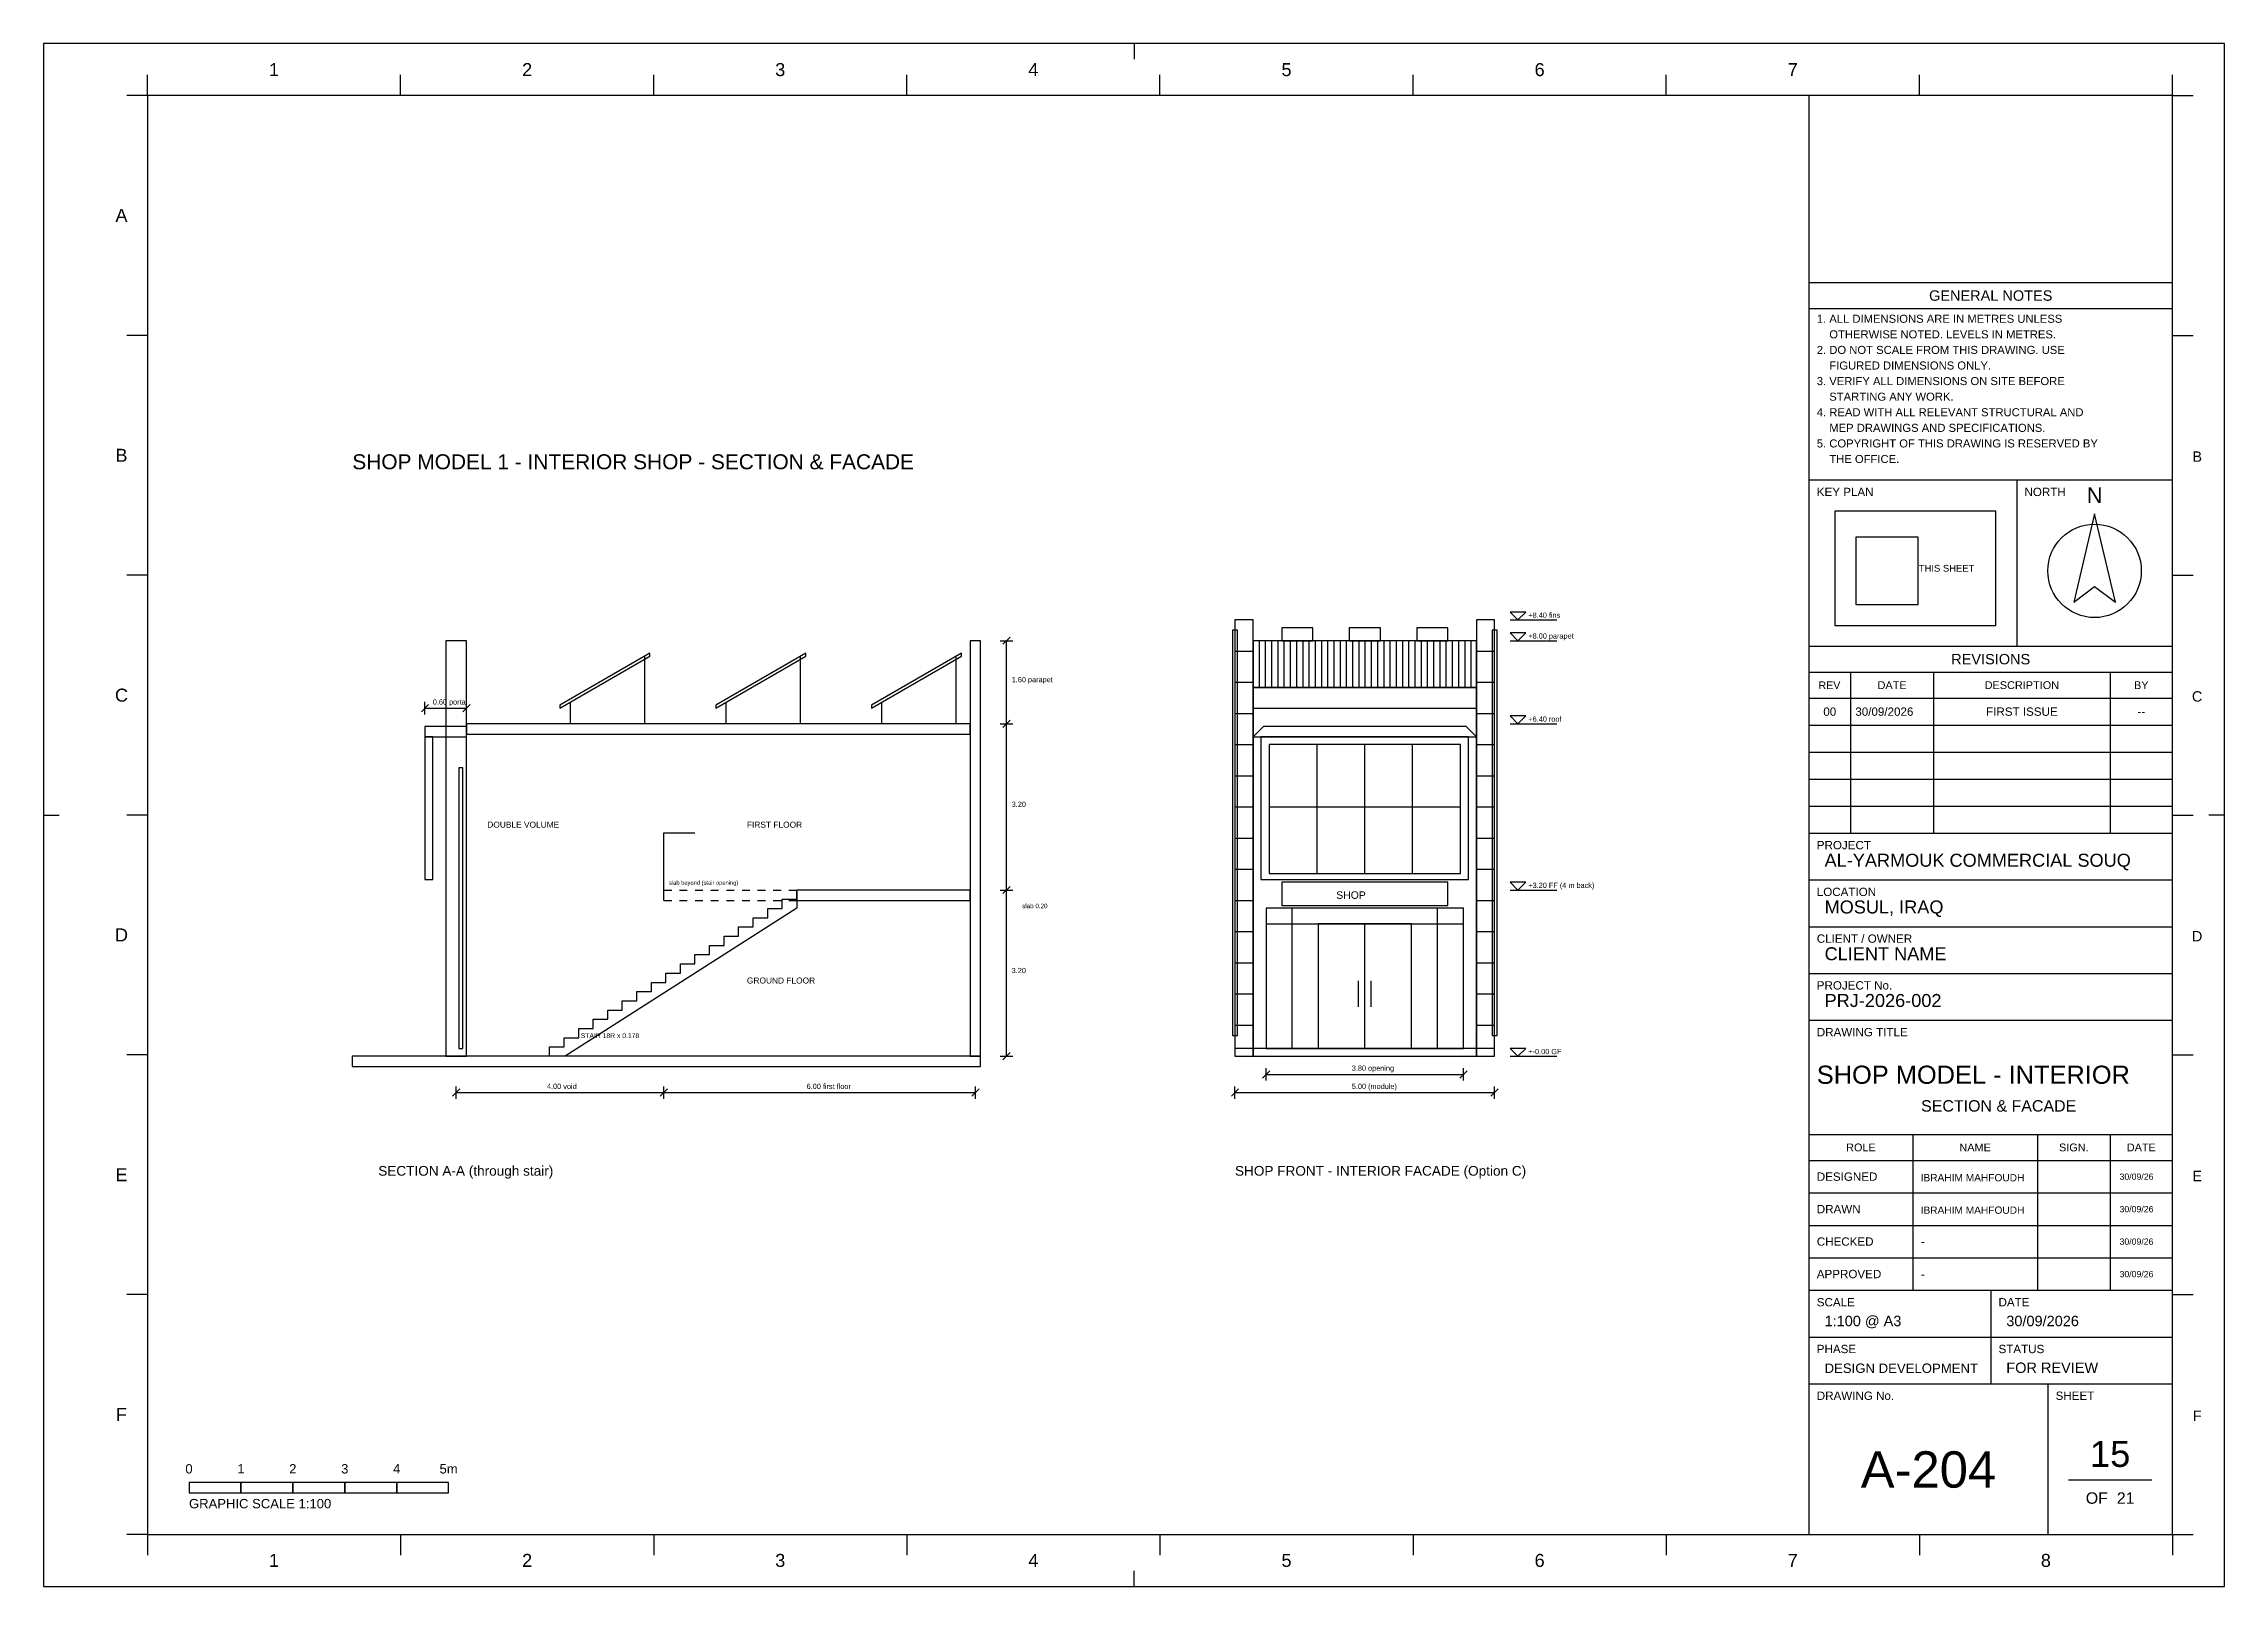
# Model space of a CAD drawing. Header units: metres. Extents: x 0 to 3661, y -5 to 371.
# Drawn here: x 3069 to 3111, y 0 to 29.7 of the extents above; entities that cross this region are included whole.
import ezdxf

# ---------------------------------------------------------------- set-up
doc = ezdxf.new("R2010")
doc.units = ezdxf.units.M
doc.header["$MEASUREMENT"] = 0
for name, color, linetype in [('A3_FRAME', 7, 'Continuous'), ('A3_SHEET', 7, 'Continuous'), ('F-CANOPY', 250, 'Continuous'), ('F-DIM', 8, 'Continuous'), ('F-FRAME', 250, 'Continuous'), ('F-GLASS', 4, 'Continuous'), ('F-JOINT', 252, 'Continuous'), ('F-LIGHT', 2, 'Continuous'), ('F-PV', 5, 'Continuous'), ('F-SIGN', 250, 'Continuous'), ('F-SIGNTXT', 7, 'Continuous'), ('F-SLAB', 9, 'Continuous'), ('F-STAIR', 8, 'Continuous'), ('F-STONE', 41, 'Continuous'), ('F-TEXT', 7, 'Continuous'), ('F-WOOD', 32, 'Continuous'), ('TB_FIELDS', 7, 'Continuous'), ('TB_HEADINGS', 7, 'Continuous'), ('TB_LABELS', 7, 'Continuous'), ('TB_LINES_THICK', 7, 'Continuous'), ('TB_LINES_THIN', 7, 'Continuous'), ('TB_SYMBOLS', 7, 'Continuous'), ('TITLE', 1, 'Continuous')]:
    doc.layers.add(name, color=color, linetype=linetype)
doc.styles.get("Standard").update_dxf_attribs({"font": 'arial.ttf'})

msp = doc.modelspace()

# ---------------------------------------------------------------- texts
at = {"layer": 'F-DIM'}
for s, height, p in [('+8.40 fins', 0.1008, (3097.595, 18.646)), ('+8.00 parapet', 0.1008, (3097.595, 18.246)), ('1.60 parapet', 0.1008, (3087.645, 17.406)), ('0.60 portal', 0.1008, (3076.495, 16.976)), ('+6.40 roof', 0.1008, (3097.595, 16.646)), ('3.20', 0.1008, (3087.645, 15.006)), ('slab beyond (stair opening)', 0.0792, (3081.045, 13.506)), ('+3.20 FF (4 m back)', 0.1008, (3097.595, 13.446)), ('slab 0.20', 0.0864, (3087.845, 13.056)), ('3.20', 0.1008, (3087.645, 11.806)), ('+-0.00 GF', 0.1008, (3097.595, 10.246)), ('4.00 void', 0.1008, (3078.695, 9.576)), ('6.00 first floor', 0.1008, (3083.695, 9.576)), ('3.80 opening', 0.1008, (3094.195, 9.926)), ('5.00 (module)', 0.1008, (3094.195, 9.576))]:
    msp.add_text(s, height=height, dxfattribs=at).set_placement(p)
at = {"layer": 'F-SIGNTXT'}
msp.add_text('SHOP', height=0.144, dxfattribs=at).set_placement((3093.895, 13.236))
at = {"layer": 'F-TEXT'}
for s, height, p in [('DOUBLE VOLUME', 0.1152, (3077.545, 14.606)), ('FIRST FLOOR', 0.1152, (3082.545, 14.606)), ('GROUND FLOOR', 0.1152, (3082.545, 11.606)), ('STAIR 18R x 0.178', 0.0936, (3079.345, 10.556))]:
    msp.add_text(s, height=height, dxfattribs=at).set_placement(p)
at = {"layer": 'TB_FIELDS'}
for s, height, p in [('1. ALL DIMENSIONS ARE IN METRES UNLESS', 0.155, (3103.15, 24.326)), ('    OTHERWISE NOTED. LEVELS IN METRES.', 0.155, (3103.15, 24.026)), ('2. DO NOT SCALE FROM THIS DRAWING. USE', 0.155, (3103.15, 23.726)), ('    FIGURED DIMENSIONS ONLY.', 0.155, (3103.15, 23.426)), ('3. VERIFY ALL DIMENSIONS ON SITE BEFORE', 0.155, (3103.15, 23.126)), ('4. READ WITH ALL RELEVANT STRUCTURAL AND', 0.155, (3103.15, 22.526)), ('    STARTING ANY WORK.', 0.155, (3103.15, 22.826)), ('    MEP DRAWINGS AND SPECIFICATIONS.', 0.155, (3103.15, 22.226)), ('5. COPYRIGHT OF THIS DRAWING IS RESERVED BY', 0.155, (3103.15, 21.926)), ('    THE OFFICE.', 0.155, (3103.15, 21.626)), ('00', 0.16, (3103.276, 16.76)), ('30/09/2026', 0.16, (3103.892, 16.76)), ('FIRST ISSUE', 0.16, (3106.411, 16.76)), ('--', 0.16, (3109.326, 16.76)), ('AL-YARMOUK COMMERCIAL SOUQ', 0.25, (3103.3, 13.854)), ('MOSUL, IRAQ', 0.25, (3103.3, 12.954)), ('CLIENT NAME', 0.25, (3103.3, 12.054)), ('PRJ-2026-002', 0.25, (3103.3, 11.154)), ('SECTION & FACADE', 0.22, (3105.159, 9.14)), ('IBRAHIM MAHFOUDH', 0.1399, (3105.15, 7.798)), ('30/09/26', 0.12, (3108.981, 7.827)), ('IBRAHIM MAHFOUDH', 0.1399, (3105.15, 7.173)), ('30/09/26', 0.12, (3108.981, 7.202)), ('-', 0.18, (3105.15, 6.548)), ('30/09/26', 0.12, (3108.981, 6.577)), ('-', 0.18, (3105.15, 5.923)), ('30/09/26', 0.12, (3108.981, 5.952)), ('1:100 @ A3', 0.2, (3103.3, 5.009)), ('30/09/2026', 0.2, (3106.8, 5.009)), ('DESIGN DEVELOPMENT', 0.1813, (3103.3, 4.109)), ('FOR REVIEW', 0.2, (3106.8, 4.109)), ('OF  21', 0.22, (3108.33, 1.59))]:
    msp.add_text(s, height=height, dxfattribs=at).set_placement(p)
at = {"layer": 'TB_HEADINGS'}
for s, height, p in [('GENERAL NOTES', 0.2, (3105.312, 24.75)), ('REVISIONS', 0.2, (3105.739, 17.75)), ('SHOP MODEL - INTERIOR', 0.35, (3103.15, 9.675)), ('A-204', 0.7, (3103.996, 1.9)), ('15', 0.5, (3108.412, 2.3))]:
    msp.add_text(s, height=height, dxfattribs=at).set_placement(p)
at = {"layer": 'TB_LABELS'}
for s, height, p in [('1', 0.25, (3073.34, 29.075)), ('2', 0.25, (3078.215, 29.075)), ('3', 0.25, (3083.09, 29.075)), ('4', 0.25, (3087.965, 29.075)), ('5', 0.25, (3092.84, 29.075)), ('6', 0.25, (3097.715, 29.075)), ('7', 0.25, (3102.59, 29.075)), ('A', 0.25, (3070.383, 26.267)), ('B', 0.25, (3070.383, 21.65)), ('B', 0.2, (3110.383, 21.65)), ('KEY PLAN', 0.16, (3103.15, 20.99)), ('NORTH', 0.16, (3107.15, 20.99)), ('THIS SHEET', 0.13, (3105.115, 19.535)), ('C', 0.25, (3070.374, 17.033)), ('REV', 0.1458, (3103.185, 17.275)), ('DATE', 0.15, (3104.321, 17.275)), ('DESCRIPTION', 0.15, (3106.384, 17.275)), ('BY', 0.15, (3109.26, 17.275)), ('C', 0.2, (3110.374, 17.033)), ('PROJECT', 0.16, (3103.15, 14.19)), ('LOCATION', 0.16, (3103.15, 13.29)), ('D', 0.25, (3070.374, 12.417)), ('D', 0.2, (3110.374, 12.417)), ('CLIENT / OWNER', 0.16, (3103.15, 12.39)), ('PROJECT No.', 0.16, (3103.15, 11.49)), ('DRAWING TITLE', 0.16, (3103.15, 10.59)), ('ROLE', 0.15, (3103.715, 8.375)), ('NAME', 0.15, (3105.897, 8.375)), ('SIGN.', 0.15, (3107.815, 8.375)), ('DATE', 0.15, (3109.121, 8.375)), ('E', 0.25, (3070.383, 7.8)), ('E', 0.2, (3110.383, 7.8)), ('DESIGNED', 0.16, (3103.15, 7.808)), ('DRAWN', 0.16, (3103.15, 7.183)), ('CHECKED', 0.16, (3103.15, 6.558)), ('APPROVED', 0.16, (3103.15, 5.933)), ('SCALE', 0.16, (3103.15, 5.39)), ('DATE', 0.16, (3106.65, 5.39)), ('PHASE', 0.16, (3103.15, 4.49)), ('STATUS', 0.16, (3106.65, 4.49)), ('F', 0.25, (3070.393, 3.183)), ('DRAWING No.', 0.16, (3103.15, 3.59)), ('SHEET', 0.16, (3107.75, 3.59)), ('F', 0.2, (3110.393, 3.183)), ('0', 0.18, (3071.73, 2.173)), ('1', 0.18, (3072.73, 2.173)), ('2', 0.18, (3073.73, 2.173)), ('3', 0.18, (3074.73, 2.173)), ('4', 0.18, (3075.73, 2.173)), ('5m', 0.18, (3076.625, 2.173)), ('GRAPHIC SCALE 1:100', 0.18, (3071.8, 1.503)), ('1', 0.25, (3073.34, 0.375)), ('2', 0.25, (3078.215, 0.375)), ('3', 0.25, (3083.09, 0.375)), ('4', 0.25, (3087.965, 0.375)), ('5', 0.25, (3092.84, 0.375)), ('6', 0.25, (3097.715, 0.375)), ('7', 0.25, (3102.59, 0.375)), ('8', 0.25, (3107.465, 0.375))]:
    msp.add_text(s, height=height, dxfattribs=at).set_placement(p)
at = {"layer": 'TB_SYMBOLS'}
msp.add_text('N', height=0.3, dxfattribs=at).set_placement((3108.349, 20.859))
at = {"layer": 'TITLE'}
for s, height, p in [('SHOP MODEL 1 - INTERIOR SHOP - SECTION & FACADE', 0.288, (3074.945, 21.506)), ('SECTION A-A (through stair)', 0.1872, (3075.445, 7.906)), ('SHOP FRONT - INTERIOR FACADE (Option C)', 0.1872, (3091.945, 7.906))]:
    msp.add_text(s, height=height, dxfattribs=at).set_placement(p)

# ---------------------------------------------------------------- linework, layer by layer
at = {"layer": 'A3_FRAME'}
for p, q in [((3090, 29.7), (3090, 29.4)), ((3069, 14.85), (3069.3, 14.85)), ((3111, 14.85), (3110.7, 14.85)), ((3090, 0), (3090, 0.3))]:
    msp.add_line(p, q, dxfattribs=at)
for points in [[(3071, 1), (3110, 1), (3110, 28.7), (3071, 28.7)], [(3103, 1), (3110, 1), (3110, 28.7), (3103, 28.7)]]:
    msp.add_lwpolyline(points, close=True, dxfattribs=at)
at = {"layer": 'A3_SHEET'}
msp.add_lwpolyline([(3069, 0), (3111, 0), (3111, 29.7), (3069, 29.7)], close=True, dxfattribs=at)
at = {"layer": 'F-CANOPY'}
for points in [[(3076.345, 16.356), (3077.145, 16.356), (3077.145, 16.556), (3076.345, 16.556)], [(3092.295, 16.356), (3096.595, 16.356), (3096.395, 16.556), (3092.495, 16.556)], [(3076.345, 13.606), (3076.495, 13.606), (3076.495, 16.356), (3076.345, 16.356)], [(3092.445, 13.606), (3096.445, 13.606), (3096.445, 16.356), (3092.445, 16.356)]]:
    msp.add_lwpolyline(points, close=True, dxfattribs=at)
at = {"layer": 'F-DIM'}
for p, q in [((3097.245, 18.606), (3098.145, 18.606)), ((3087.425, 18.206), (3087.665, 18.206)), ((3087.475, 18.136), (3087.615, 18.276)), ((3087.545, 16.606), (3087.545, 18.206)), ((3097.245, 18.206), (3098.145, 18.206)), ((3076.275, 16.836), (3076.415, 16.976)), ((3076.345, 16.786), (3076.345, 17.026)), ((3076.345, 16.906), (3077.145, 16.906)), ((3077.075, 16.836), (3077.215, 16.976)), ((3077.145, 16.786), (3077.145, 17.026)), ((3087.425, 16.606), (3087.665, 16.606)), ((3087.425, 16.606), (3087.665, 16.606)), ((3087.475, 16.536), (3087.615, 16.676)), ((3087.475, 16.536), (3087.615, 16.676)), ((3087.545, 13.406), (3087.545, 16.606)), ((3097.245, 16.606), (3098.145, 16.606)), ((3087.475, 13.336), (3087.615, 13.476)), ((3087.475, 13.336), (3087.615, 13.476)), ((3087.425, 13.406), (3087.665, 13.406)), ((3087.425, 13.406), (3087.665, 13.406)), ((3087.545, 10.206), (3087.545, 13.406)), ((3097.245, 13.406), (3098.145, 13.406)), ((3087.425, 10.206), (3087.665, 10.206)), ((3087.475, 10.136), (3087.615, 10.276)), ((3097.245, 10.206), (3098.145, 10.206)), ((3092.475, 9.786), (3092.615, 9.926)), ((3092.545, 9.736), (3092.545, 9.976)), ((3092.545, 9.856), (3096.345, 9.856)), ((3096.275, 9.786), (3096.415, 9.926)), ((3096.345, 9.736), (3096.345, 9.976)), ((3076.875, 9.436), (3077.015, 9.576)), ((3076.945, 9.386), (3076.945, 9.626)), ((3076.945, 9.506), (3080.945, 9.506)), ((3080.875, 9.436), (3081.015, 9.576)), ((3080.875, 9.436), (3081.015, 9.576)), ((3080.945, 9.386), (3080.945, 9.626)), ((3080.945, 9.386), (3080.945, 9.626)), ((3080.945, 9.506), (3086.945, 9.506)), ((3086.875, 9.436), (3087.015, 9.576)), ((3086.945, 9.386), (3086.945, 9.626)), ((3091.875, 9.436), (3092.015, 9.576)), ((3091.945, 9.386), (3091.945, 9.626)), ((3091.945, 9.506), (3096.945, 9.506)), ((3096.875, 9.436), (3097.015, 9.576)), ((3096.945, 9.386), (3096.945, 9.626))]:
    msp.add_line(p, q, dxfattribs=at)
for points in [[(3097.395, 18.606), (3097.545, 18.756), (3097.245, 18.756)], [(3097.395, 18.206), (3097.545, 18.356), (3097.245, 18.356)], [(3097.395, 16.606), (3097.545, 16.756), (3097.245, 16.756)], [(3097.395, 13.406), (3097.545, 13.556), (3097.245, 13.556)], [(3097.395, 10.206), (3097.545, 10.356), (3097.245, 10.356)]]:
    msp.add_lwpolyline(points, close=True, dxfattribs=at)
at = {"layer": 'F-FRAME'}
for p, q in [((3080.577, 16.606), (3080.577, 17.906)), ((3083.577, 16.606), (3083.577, 17.906)), ((3086.577, 16.606), (3086.577, 17.906)), ((3079.145, 16.606), (3079.145, 17.006)), ((3082.145, 16.606), (3082.145, 17.006)), ((3085.145, 16.606), (3085.145, 17.006)), ((3093.525, 13.726), (3093.525, 16.206)), ((3094.445, 13.726), (3094.445, 16.206)), ((3095.365, 13.726), (3095.365, 16.206)), ((3092.605, 15.006), (3096.285, 15.006)), ((3080.945, 13.406), (3080.945, 14.506)), ((3080.945, 14.506), (3081.545, 14.506)), ((3093.045, 10.356), (3093.045, 13.056)), ((3095.845, 10.356), (3095.845, 13.056)), ((3092.545, 12.756), (3096.345, 12.756)), ((3094.445, 10.356), (3094.445, 12.756)), ((3094.325, 11.156), (3094.325, 11.656)), ((3094.565, 11.156), (3094.565, 11.656))]:
    msp.add_line(p, q, dxfattribs=at)
msp.add_lwpolyline([(3093.545, 10.356), (3095.345, 10.356), (3095.345, 12.756), (3093.545, 12.756)], close=True, dxfattribs=at)
at = {"layer": 'F-GLASS'}
for points in [[(3092.605, 13.726), (3096.285, 13.726), (3096.285, 16.206), (3092.605, 16.206)], [(3076.995, 10.356), (3077.075, 10.356), (3077.075, 15.756), (3076.995, 15.756)], [(3092.545, 10.356), (3096.345, 10.356), (3096.345, 13.056), (3092.545, 13.056)]]:
    msp.add_lwpolyline(points, close=True, dxfattribs=at)
at = {"layer": 'F-JOINT'}
for p, q in [((3091.945, 18.006), (3092.295, 18.006)), ((3096.595, 18.006), (3096.945, 18.006)), ((3091.945, 17.406), (3092.295, 17.406)), ((3096.595, 17.406), (3096.945, 17.406)), ((3091.945, 16.806), (3092.295, 16.806)), ((3092.295, 16.906), (3096.595, 16.906)), ((3096.595, 16.806), (3096.945, 16.806)), ((3091.945, 16.206), (3092.295, 16.206)), ((3096.595, 16.206), (3096.945, 16.206)), ((3091.945, 15.606), (3092.295, 15.606)), ((3096.595, 15.606), (3096.945, 15.606)), ((3091.945, 15.006), (3092.295, 15.006)), ((3096.595, 15.006), (3096.945, 15.006)), ((3091.945, 14.406), (3092.295, 14.406)), ((3096.595, 14.406), (3096.945, 14.406)), ((3091.945, 13.806), (3092.295, 13.806)), ((3096.595, 13.806), (3096.945, 13.806)), ((3091.945, 13.206), (3092.295, 13.206)), ((3096.595, 13.206), (3096.945, 13.206)), ((3091.945, 12.606), (3092.295, 12.606)), ((3096.595, 12.606), (3096.945, 12.606)), ((3091.945, 12.006), (3092.295, 12.006)), ((3096.595, 12.006), (3096.945, 12.006)), ((3091.945, 11.406), (3092.295, 11.406)), ((3096.595, 11.406), (3096.945, 11.406)), ((3091.945, 10.806), (3092.295, 10.806)), ((3096.595, 10.806), (3096.945, 10.806))]:
    msp.add_line(p, q, dxfattribs=at)
at = {"layer": 'F-LIGHT'}
for points in [[(3091.895, 10.606), (3091.995, 10.606), (3091.995, 18.406), (3091.895, 18.406)], [(3096.895, 10.606), (3096.995, 10.606), (3096.995, 18.406), (3096.895, 18.406)]]:
    msp.add_lwpolyline(points, close=True, dxfattribs=at)
at = {"layer": 'F-PV'}
for points in [[(3078.945, 16.906), (3080.677, 17.906), (3080.677, 17.966), (3078.945, 16.966)], [(3081.945, 16.906), (3083.677, 17.906), (3083.677, 17.966), (3081.945, 16.966)], [(3084.945, 16.906), (3086.677, 17.906), (3086.677, 17.966), (3084.945, 16.966)]]:
    msp.add_lwpolyline(points, close=True, dxfattribs=at)
at = {"layer": 'F-SIGN'}
msp.add_lwpolyline([(3092.845, 13.106), (3096.045, 13.106), (3096.045, 13.556), (3092.845, 13.556)], close=True, dxfattribs=at)
at = {"layer": 'F-SLAB'}
for p, q in [((3080.945, 13.406), (3081.096, 13.406)), ((3080.945, 13.206), (3080.945, 13.406)), ((3080.945, 13.206), (3081.096, 13.206)), ((3081.246, 13.406), (3081.397, 13.406)), ((3081.246, 13.206), (3081.397, 13.206)), ((3081.547, 13.406), (3081.698, 13.406)), ((3081.547, 13.206), (3081.698, 13.206)), ((3081.849, 13.406), (3081.999, 13.406)), ((3081.849, 13.206), (3081.999, 13.206)), ((3082.15, 13.406), (3082.3, 13.406)), ((3082.15, 13.206), (3082.3, 13.206)), ((3082.451, 13.406), (3082.602, 13.406)), ((3082.451, 13.206), (3082.602, 13.206)), ((3082.752, 13.406), (3082.903, 13.406)), ((3082.752, 13.206), (3082.903, 13.206)), ((3083.053, 13.406), (3083.204, 13.406)), ((3083.053, 13.206), (3083.204, 13.206)), ((3083.354, 13.406), (3083.505, 13.406)), ((3083.354, 13.206), (3083.505, 13.206))]:
    msp.add_line(p, q, dxfattribs=at)
for points in [[(3077.145, 16.406), (3086.845, 16.406), (3086.845, 16.606), (3077.145, 16.606)], [(3083.505, 13.206), (3086.845, 13.206), (3086.845, 13.406), (3083.505, 13.406)], [(3074.945, 10.006), (3087.045, 10.006), (3087.045, 10.206), (3074.945, 10.206)]]:
    msp.add_lwpolyline(points, close=True, dxfattribs=at)
at = {"layer": 'F-STAIR'}
msp.add_lwpolyline([(3078.745, 10.206), (3078.745, 10.384), (3079.025, 10.384), (3079.025, 10.562), (3079.305, 10.562), (3079.305, 10.739), (3079.585, 10.739), (3079.585, 10.917), (3079.865, 10.917), (3079.865, 11.095), (3080.145, 11.095), (3080.145, 11.273), (3080.425, 11.273), (3080.425, 11.45), (3080.705, 11.45), (3080.705, 11.628), (3080.985, 11.628), (3080.985, 11.806), (3081.265, 11.806), (3081.265, 11.984), (3081.545, 11.984), (3081.545, 12.162), (3081.825, 12.162), (3081.825, 12.339), (3082.105, 12.339), (3082.105, 12.517), (3082.385, 12.517), (3082.385, 12.695), (3082.665, 12.695), (3082.665, 12.873), (3082.945, 12.873), (3082.945, 13.05), (3083.225, 13.05), (3083.225, 13.228), (3083.505, 13.228), (3083.505, 13.406), (3083.505, 13.056), (3079.045, 10.206)], close=True, dxfattribs=at)
at = {"layer": 'F-STONE'}
for points in [[(3091.945, 10.206), (3092.295, 10.206), (3092.295, 18.606), (3091.945, 18.606)], [(3096.595, 10.206), (3096.945, 10.206), (3096.945, 18.606), (3096.595, 18.606)], [(3076.745, 10.206), (3077.145, 10.206), (3077.145, 18.206), (3076.745, 18.206)], [(3086.845, 10.206), (3087.045, 10.206), (3087.045, 18.206), (3086.845, 18.206)], [(3092.295, 10.206), (3096.595, 10.206), (3096.595, 17.306), (3092.295, 17.306)], [(3091.945, 10.206), (3096.945, 10.206), (3096.945, 10.356), (3091.945, 10.356)]]:
    msp.add_lwpolyline(points, close=True, dxfattribs=at)
at = {"layer": 'F-WOOD'}
for p, q in [((3092.415, 17.306), (3092.415, 18.206)), ((3092.535, 17.306), (3092.535, 18.206)), ((3092.655, 17.306), (3092.655, 18.206)), ((3092.775, 17.306), (3092.775, 18.206)), ((3092.895, 17.306), (3092.895, 18.206)), ((3093.015, 17.306), (3093.015, 18.206)), ((3093.135, 17.306), (3093.135, 18.206)), ((3093.255, 17.306), (3093.255, 18.206)), ((3093.375, 17.306), (3093.375, 18.206)), ((3093.495, 17.306), (3093.495, 18.206)), ((3093.615, 17.306), (3093.615, 18.206)), ((3093.735, 17.306), (3093.735, 18.206)), ((3093.855, 17.306), (3093.855, 18.206)), ((3093.975, 17.306), (3093.975, 18.206)), ((3094.095, 17.306), (3094.095, 18.206)), ((3094.215, 17.306), (3094.215, 18.206)), ((3094.335, 17.306), (3094.335, 18.206)), ((3094.455, 17.306), (3094.455, 18.206)), ((3094.575, 17.306), (3094.575, 18.206)), ((3094.695, 17.306), (3094.695, 18.206)), ((3094.815, 17.306), (3094.815, 18.206)), ((3094.935, 17.306), (3094.935, 18.206)), ((3095.055, 17.306), (3095.055, 18.206)), ((3095.175, 17.306), (3095.175, 18.206)), ((3095.295, 17.306), (3095.295, 18.206)), ((3095.415, 17.306), (3095.415, 18.206)), ((3095.535, 17.306), (3095.535, 18.206)), ((3095.655, 17.306), (3095.655, 18.206)), ((3095.775, 17.306), (3095.775, 18.206)), ((3095.895, 17.306), (3095.895, 18.206)), ((3096.015, 17.306), (3096.015, 18.206)), ((3096.135, 17.306), (3096.135, 18.206)), ((3096.255, 17.306), (3096.255, 18.206)), ((3096.375, 17.306), (3096.375, 18.206)), ((3096.495, 17.306), (3096.495, 18.206))]:
    msp.add_line(p, q, dxfattribs=at)
for points in [[(3092.295, 17.306), (3096.595, 17.306), (3096.595, 18.206), (3092.295, 18.206)], [(3092.845, 18.206), (3093.445, 18.206), (3093.445, 18.456), (3092.845, 18.456)], [(3094.145, 18.206), (3094.745, 18.206), (3094.745, 18.456), (3094.145, 18.456)], [(3095.445, 18.206), (3096.045, 18.206), (3096.045, 18.456), (3095.445, 18.456)]]:
    msp.add_lwpolyline(points, close=True, dxfattribs=at)
at = {"layer": 'TB_LINES_THICK'}
for p, q in [((3103, 25.1), (3110, 25.1)), ((3103, 21.3), (3110, 21.3)), ((3103, 18.1), (3110, 18.1)), ((3103, 14.5), (3110, 14.5)), ((3103, 10.9), (3110, 10.9)), ((3103, 8.7), (3110, 8.7)), ((3103, 5.7), (3110, 5.7)), ((3103, 3.9), (3110, 3.9))]:
    msp.add_line(p, q, dxfattribs=at)
at = {"layer": 'TB_LINES_THIN'}
for p, q in [((3071, 28.7), (3071, 29.1)), ((3075.875, 28.7), (3075.875, 29.1)), ((3080.75, 28.7), (3080.75, 29.1)), ((3085.625, 28.7), (3085.625, 29.1)), ((3090.5, 28.7), (3090.5, 29.1)), ((3095.375, 28.7), (3095.375, 29.1)), ((3100.25, 28.7), (3100.25, 29.1)), ((3105.125, 28.7), (3105.125, 29.1)), ((3110, 28.7), (3110, 29.1)), ((3071, 28.7), (3070.6, 28.7)), ((3110, 28.7), (3110.4, 28.7)), ((3103, 24.6), (3110, 24.6)), ((3071, 24.083), (3070.6, 24.083)), ((3110, 24.083), (3110.4, 24.083)), ((3107, 21.3), (3107, 18.1)), ((3071, 19.467), (3070.6, 19.467)), ((3110, 19.467), (3110.4, 19.467)), ((3103, 17.6), (3110, 17.6)), ((3103.8, 17.6), (3103.8, 14.5)), ((3105.4, 17.6), (3105.4, 14.5)), ((3108.8, 17.6), (3108.8, 14.5)), ((3103, 17.1), (3110, 17.1)), ((3103, 16.58), (3110, 16.58)), ((3103, 16.06), (3110, 16.06)), ((3103, 15.54), (3110, 15.54)), ((3071, 14.85), (3070.6, 14.85)), ((3103, 15.02), (3110, 15.02)), ((3110, 14.85), (3110.4, 14.85)), ((3103, 13.6), (3110, 13.6)), ((3103, 12.7), (3110, 12.7)), ((3103, 11.8), (3110, 11.8)), ((3071, 10.233), (3070.6, 10.233)), ((3110, 10.233), (3110.4, 10.233)), ((3105, 8.7), (3105, 5.7)), ((3107.4, 8.7), (3107.4, 5.7)), ((3108.8, 8.7), (3108.8, 5.7)), ((3103, 8.2), (3110, 8.2)), ((3103, 7.575), (3110, 7.575)), ((3103, 6.95), (3110, 6.95)), ((3103, 6.325), (3110, 6.325)), ((3071, 5.617), (3070.6, 5.617)), ((3106.5, 5.7), (3106.5, 3.9)), ((3110, 5.617), (3110.4, 5.617)), ((3103, 4.8), (3110, 4.8)), ((3107.6, 3.9), (3107.6, 1)), ((3108, 2.05), (3109.6, 2.05)), ((3071, 1), (3070.6, 1)), ((3071, 1), (3071, 0.6)), ((3075.875, 1), (3075.875, 0.6)), ((3080.75, 1), (3080.75, 0.6)), ((3085.625, 1), (3085.625, 0.6)), ((3090.5, 1), (3090.5, 0.6)), ((3095.375, 1), (3095.375, 0.6)), ((3100.25, 1), (3100.25, 0.6)), ((3105.125, 1), (3105.125, 0.6)), ((3110, 1), (3110, 0.6)), ((3110, 1), (3110.4, 1))]:
    msp.add_line(p, q, dxfattribs=at)
for points in [[(3103.5, 18.5), (3106.6, 18.5), (3106.6, 20.7), (3103.5, 20.7)], [(3103.9, 18.9), (3105.1, 18.9), (3105.1, 20.2), (3103.9, 20.2)]]:
    msp.add_lwpolyline(points, close=True, dxfattribs=at)
at = {"layer": 'TB_SYMBOLS'}
for points in [[(3108.5, 20.65), (3108.1, 18.95), (3108.5, 19.25), (3108.9, 18.95)], [(3071.8, 1.8), (3072.8, 1.8), (3072.8, 2), (3071.8, 2)], [(3072.8, 1.8), (3073.8, 1.8), (3073.8, 2), (3072.8, 2)], [(3073.8, 1.8), (3074.8, 1.8), (3074.8, 2), (3073.8, 2)], [(3074.8, 1.8), (3075.8, 1.8), (3075.8, 2), (3074.8, 2)], [(3075.8, 1.8), (3076.8, 1.8), (3076.8, 2), (3075.8, 2)]]:
    msp.add_lwpolyline(points, close=True, dxfattribs=at)
msp.add_circle((3108.5, 19.55), 0.9, dxfattribs=at)

msp.set_redraw_order([(e.dxf.handle, doc.entitydb.next_handle()) for e in msp.query("TEXT MTEXT ATTDEF DIMENSION ARC_DIMENSION")])  # texts and dimensions are drawn at this point

doc.saveas('drawing.dxf')
